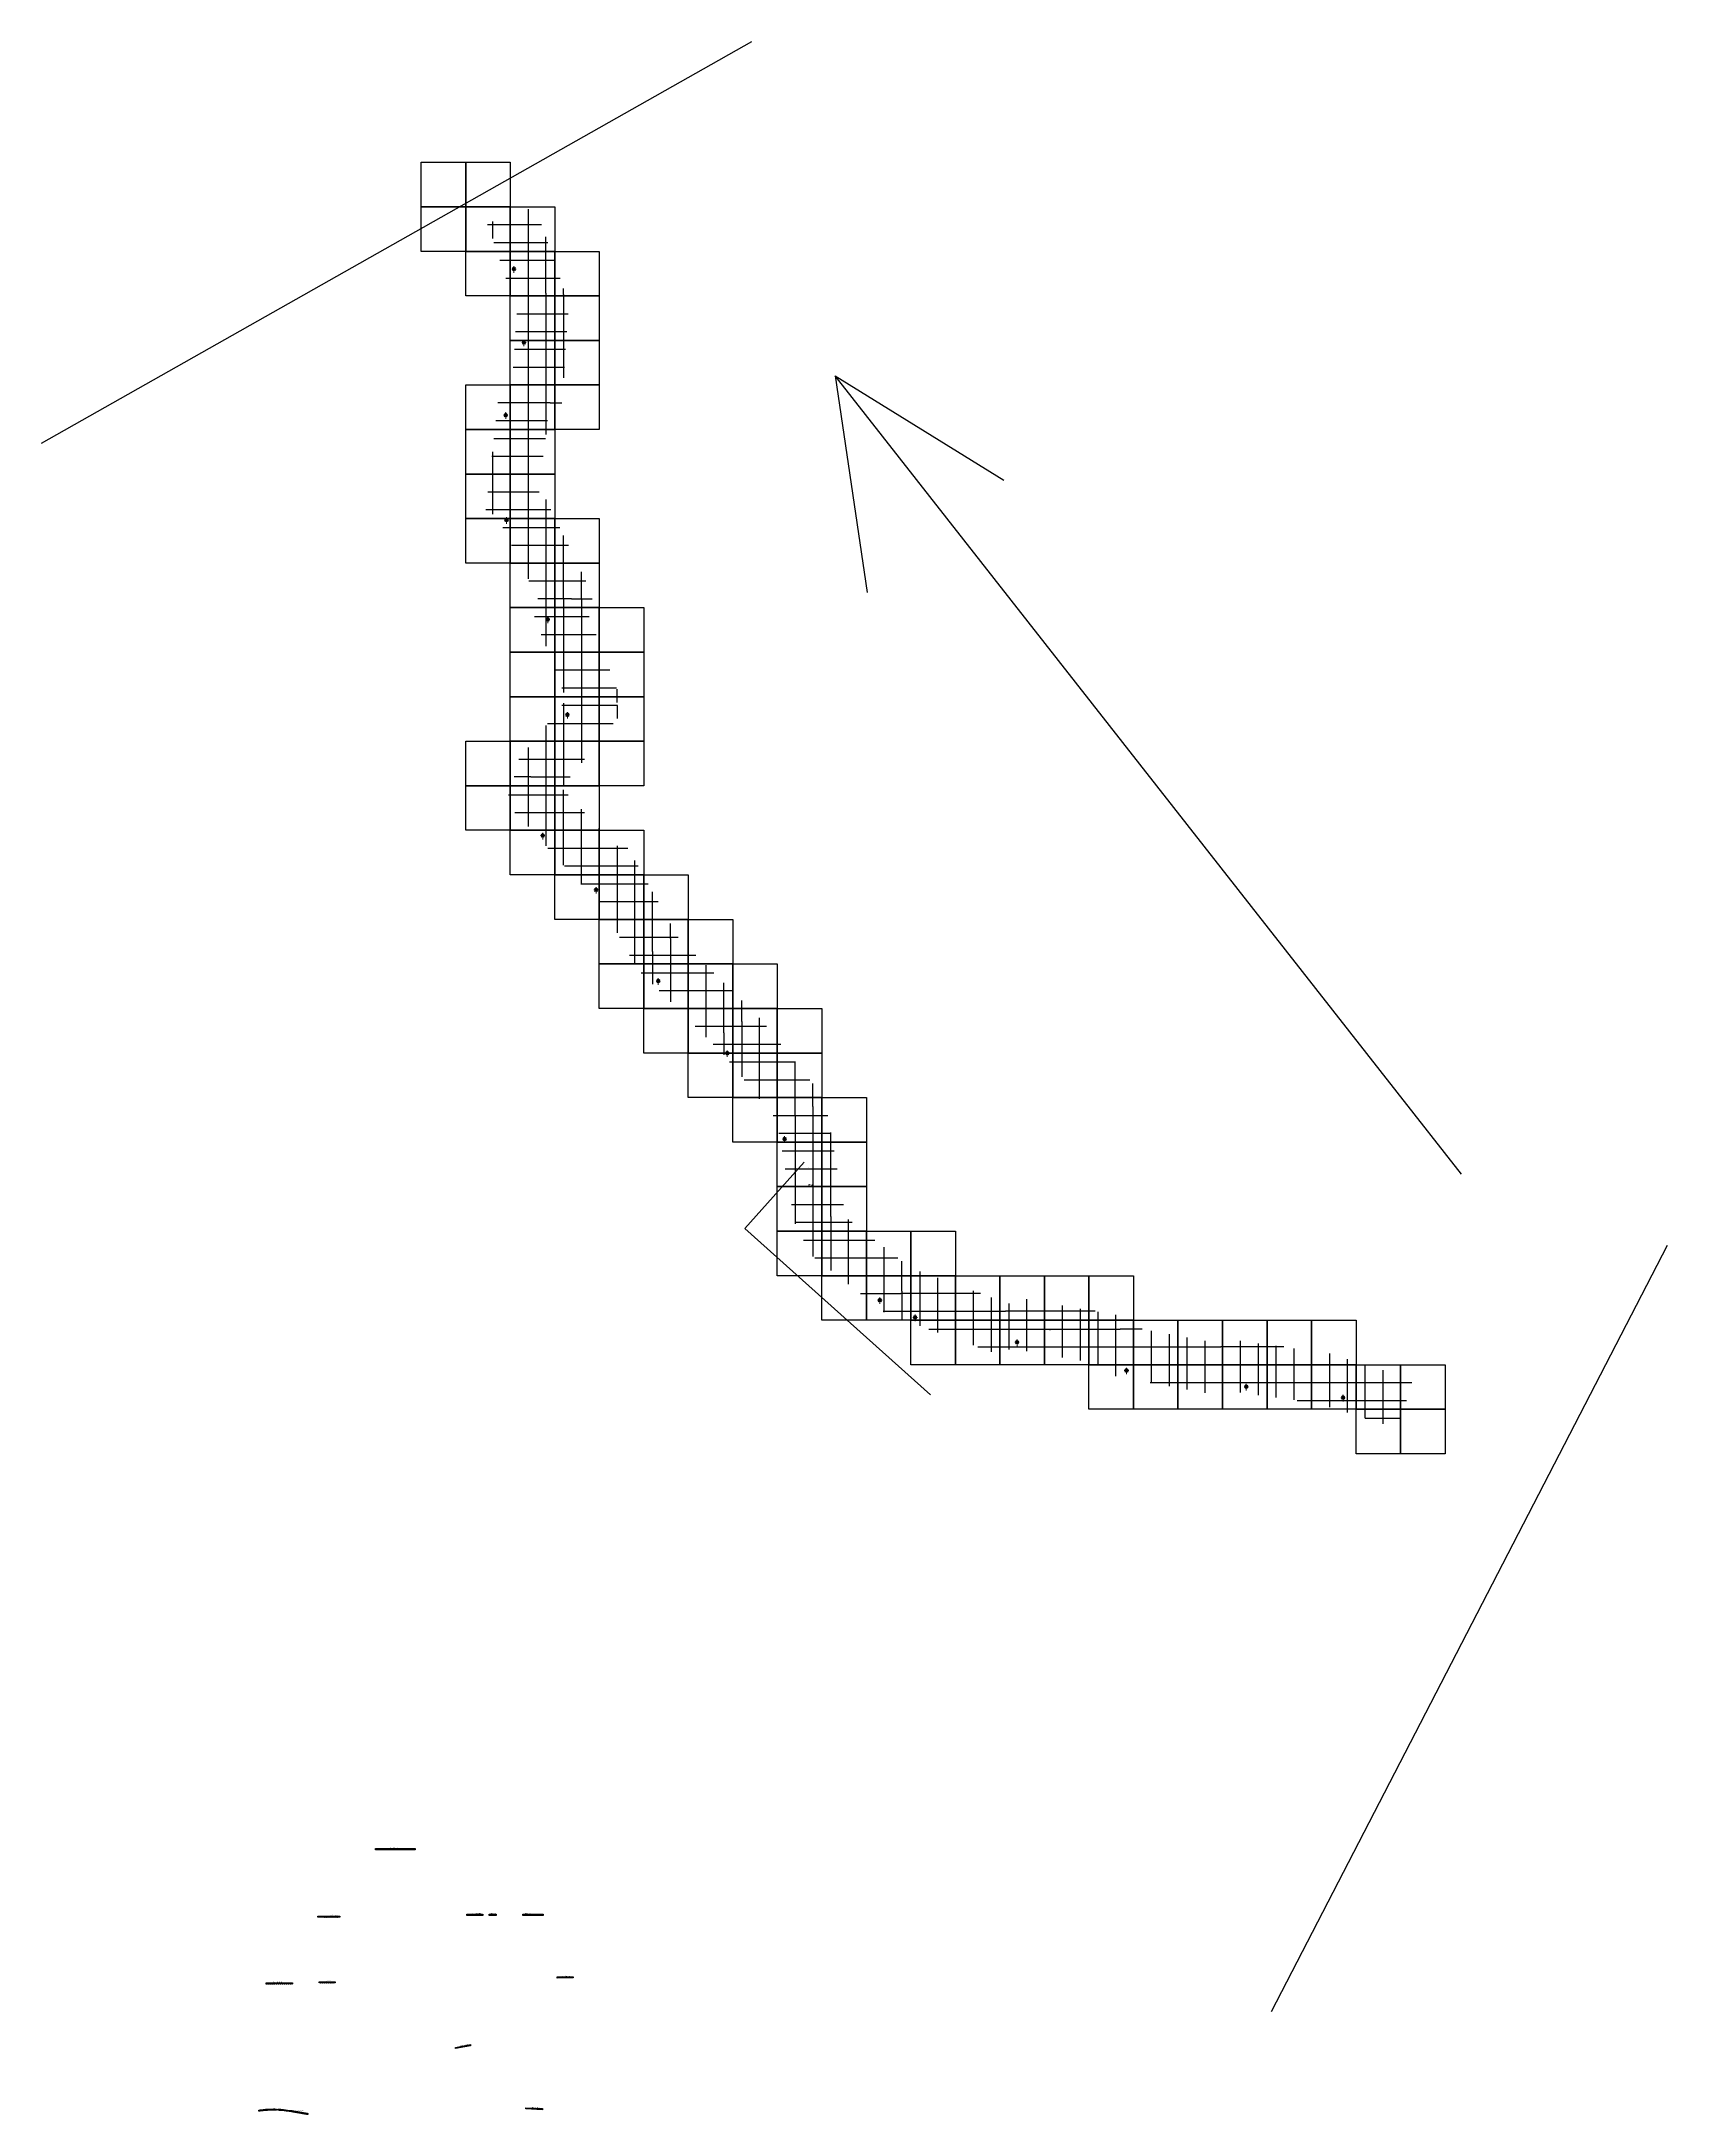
# Model space of a CAD drawing. Header units: metres. Extents: x 315735 to 333998, y 7388583 to 7411856.
import ezdxf
from ezdxf.enums import TextEntityAlignment as Align

# ---------------------------------------------------------------- set-up
doc = ezdxf.new("R2010")
doc.units = ezdxf.units.M
doc.header["$LTSCALE"] = 10
doc.linetypes.add('DASHED', pattern=[0.75, 0.5, -0.25])
doc.layers.add('_AUXILIAR', color=7, linetype='Continuous', lineweight=30)
doc.layers.add('VNOR', color=2, linetype='Continuous', lineweight=9)
doc.layers.add('_MARCAÇÕES PERFIL', color=6, linetype='Continuous', plot=False)
for name, color, linetype in [('A-IMAGENS', 255, 'Continuous'), ('f-malha', 252, 'Continuous'), ('f-malha-txt', 8, 'Continuous'), ('U-VT-OAE EXISTENTE', 252, 'Continuous'), ('U-VT-PERFIL-TXT', 2, 'Continuous'), ('U-VT-PLATAFORMA', 3, 'DASHED'), ('U-VT-VIADUTO-EXISTENTE', 252, 'Continuous')]:
    doc.layers.add(name, color=color, linetype=linetype)
doc.layers.add('U-VT-PLATAFORMA EXISTENTE', color=252, linetype='Continuous', transparency=0.5)
doc.styles.add('DIM', font='arial.ttf', dxfattribs={"width": 0.8})
doc.styles.add('R200', font='simplex.shx', dxfattribs={"height": 5})
doc.styles.add('R60', font='arial.ttf', dxfattribs={"height": 1.5})
doc.dimstyles.new('U-1_2000', dxfattribs={"dimscale": 2, "dimtxt": 1.5, "dimasz": 0.75, "dimexe": 0.75, "dimexo": 0.75, "dimgap": 0.25, "dimtad": 1, "dimzin": 4, "dimtxsty": 'DIM', "dimblk": 'ARCHTICK', "dimcen": 0.7, "dimdle": 0.75, "dimclrd": 256, "dimclre": 256, "dimclrt": 256, "dimaunit": 1, "dimadec": 3, "dimazin": 2, "dimtfac": 1, "dimtofl": 0, "dimtmove": 0, "dimatfit": 3, "dimldrblk": 'CLOSEDBLANK', "dimfxl": 0, "dimtolj": 1, "dimtzin": 0, "dimlwd": -1, "dimlwe": -1, "dimarcsym": 0})
picture_1 = doc.add_image_def('image1.jpg', size_in_pixel=(5000, 5000))
picture_2 = doc.add_image_def('image2.jpg', size_in_pixel=(5000, 5000))
picture_3 = doc.add_image_def('image3.jpg', size_in_pixel=(5000, 5000))
picture_4 = doc.add_image_def('image4.jpg', size_in_pixel=(5000, 5000))
picture_5 = doc.add_image_def('image5.jpg', size_in_pixel=(5000, 5000))
picture_6 = doc.add_image_def('image6.jpg', size_in_pixel=(5000, 5000))
picture_7 = doc.add_image_def('image7.jpg', size_in_pixel=(5000, 5000))
picture_8 = doc.add_image_def('image8.jpg', size_in_pixel=(5000, 5000))
picture_9 = doc.add_image_def('image9.jpg', size_in_pixel=(5000, 5000))
picture_10 = doc.add_image_def('image10.jpg', size_in_pixel=(5000, 5000))
picture_11 = doc.add_image_def('image11.jpg', size_in_pixel=(5000, 5000))
picture_12 = doc.add_image_def('image12.jpg', size_in_pixel=(5000, 5000))
picture_13 = doc.add_image_def('image13.jpg', size_in_pixel=(5000, 5000))
picture_14 = doc.add_image_def('image14.jpg', size_in_pixel=(5000, 5000))
picture_15 = doc.add_image_def('image15.jpg', size_in_pixel=(5000, 5000))
picture_16 = doc.add_image_def('image16.jpg', size_in_pixel=(5000, 5000))
picture_17 = doc.add_image_def('image17.jpg', size_in_pixel=(5000, 5000))
picture_18 = doc.add_image_def('image18.jpg', size_in_pixel=(5000, 5000))
picture_19 = doc.add_image_def('image19.jpg', size_in_pixel=(5000, 5000))
picture_20 = doc.add_image_def('image20.jpg', size_in_pixel=(5000, 5000))
picture_21 = doc.add_image_def('image21.jpg', size_in_pixel=(5000, 5000))
picture_22 = doc.add_image_def('image22.jpg', size_in_pixel=(5000, 5000))
picture_23 = doc.add_image_def('image23.jpg', size_in_pixel=(5000, 5000))
picture_24 = doc.add_image_def('image24.jpg', size_in_pixel=(5000, 5000))
picture_25 = doc.add_image_def('image25.jpg', size_in_pixel=(5000, 5000))
picture_26 = doc.add_image_def('image26.jpg', size_in_pixel=(5000, 5000))
picture_27 = doc.add_image_def('image27.jpg', size_in_pixel=(5000, 5000))
picture_28 = doc.add_image_def('image28.jpg', size_in_pixel=(5000, 5000))
picture_29 = doc.add_image_def('image29.jpg', size_in_pixel=(5000, 5000))
picture_30 = doc.add_image_def('image30.jpg', size_in_pixel=(5000, 5000))
picture_31 = doc.add_image_def('image31.jpg', size_in_pixel=(5000, 5000))
picture_32 = doc.add_image_def('image32.jpg', size_in_pixel=(5000, 5000))
picture_33 = doc.add_image_def('image33.jpg', size_in_pixel=(5000, 5000))
picture_34 = doc.add_image_def('image34.jpg', size_in_pixel=(5000, 5000))
picture_35 = doc.add_image_def('image35.jpg', size_in_pixel=(5000, 5000))
picture_36 = doc.add_image_def('image36.jpg', size_in_pixel=(5000, 5000))
picture_37 = doc.add_image_def('image37.jpg', size_in_pixel=(5000, 5000))
picture_38 = doc.add_image_def('image38.jpg', size_in_pixel=(5000, 5000))
picture_39 = doc.add_image_def('image39.jpg', size_in_pixel=(5000, 5000))
picture_40 = doc.add_image_def('image40.jpg', size_in_pixel=(5000, 5000))
picture_41 = doc.add_image_def('image41.jpg', size_in_pixel=(5000, 5000))
picture_42 = doc.add_image_def('image42.jpg', size_in_pixel=(5000, 5000))
picture_43 = doc.add_image_def('image43.jpg', size_in_pixel=(5000, 5000))
picture_44 = doc.add_image_def('image44.jpg', size_in_pixel=(5000, 5000))
picture_45 = doc.add_image_def('image45.jpg', size_in_pixel=(5000, 5000))
picture_46 = doc.add_image_def('image46.jpg', size_in_pixel=(5000, 5000))
picture_47 = doc.add_image_def('image47.jpg', size_in_pixel=(5000, 5000))
picture_48 = doc.add_image_def('image48.jpg', size_in_pixel=(5000, 5000))
picture_49 = doc.add_image_def('image49.jpg', size_in_pixel=(5000, 5000))
picture_50 = doc.add_image_def('image50.jpg', size_in_pixel=(5000, 5000))
picture_51 = doc.add_image_def('image51.jpg', size_in_pixel=(5000, 5000))
picture_52 = doc.add_image_def('image52.jpg', size_in_pixel=(5000, 5000))
picture_53 = doc.add_image_def('image53.jpg', size_in_pixel=(5000, 5000))
picture_54 = doc.add_image_def('image54.jpg', size_in_pixel=(5000, 5000))
picture_55 = doc.add_image_def('image55.jpg', size_in_pixel=(5000, 5000))
picture_56 = doc.add_image_def('image56.jpg', size_in_pixel=(5000, 5000))
picture_57 = doc.add_image_def('image57.jpg', size_in_pixel=(5000, 5000))
picture_58 = doc.add_image_def('image58.jpg', size_in_pixel=(5000, 5000))
picture_59 = doc.add_image_def('image59.jpg', size_in_pixel=(5000, 5000))
picture_60 = doc.add_image_def('image60.jpg', size_in_pixel=(5000, 5000))
picture_61 = doc.add_image_def('image61.jpg', size_in_pixel=(5000, 5000))
picture_62 = doc.add_image_def('image62.jpg', size_in_pixel=(5000, 5000))
picture_63 = doc.add_image_def('image63.jpg', size_in_pixel=(5000, 5000))
picture_64 = doc.add_image_def('image64.jpg', size_in_pixel=(5000, 5000))
picture_65 = doc.add_image_def('image65.jpg', size_in_pixel=(5000, 5000))
picture_66 = doc.add_image_def('image66.jpg', size_in_pixel=(5000, 5000))
picture_67 = doc.add_image_def('image67.jpg', size_in_pixel=(5000, 5000))
picture_68 = doc.add_image_def('image68.jpg', size_in_pixel=(5000, 5000))
picture_69 = doc.add_image_def('image69.jpg', size_in_pixel=(5000, 5000))
picture_70 = doc.add_image_def('image70.jpg', size_in_pixel=(5000, 5000))
picture_71 = doc.add_image_def('image71.jpg', size_in_pixel=(5000, 5000))
picture_72 = doc.add_image_def('image72.jpg', size_in_pixel=(5000, 5000))
picture_73 = doc.add_image_def('image73.jpg', size_in_pixel=(5000, 5000))
picture_74 = doc.add_image_def('image74.jpg', size_in_pixel=(5000, 5000))
picture_75 = doc.add_image_def('image75.jpg', size_in_pixel=(5000, 5000))
picture_76 = doc.add_image_def('image76.jpg', size_in_pixel=(5000, 5000))
picture_77 = doc.add_image_def('image77.jpg', size_in_pixel=(5000, 5000))
picture_78 = doc.add_image_def('image78.jpg', size_in_pixel=(5000, 5000))
picture_79 = doc.add_image_def('image79.jpg', size_in_pixel=(5000, 5000))
picture_80 = doc.add_image_def('image80.jpg', size_in_pixel=(5000, 5000))
picture_81 = doc.add_image_def('image81.jpg', size_in_pixel=(5000, 5000))
picture_82 = doc.add_image_def('image82.jpg', size_in_pixel=(5000, 5000))
picture_83 = doc.add_image_def('image83.jpg', size_in_pixel=(5000, 5000))
picture_84 = doc.add_image_def('image84.jpg', size_in_pixel=(5000, 5000))
picture_85 = doc.add_image_def('image85.jpg', size_in_pixel=(5000, 5000))
picture_86 = doc.add_image_def('image86.jpg', size_in_pixel=(5000, 5000))
picture_87 = doc.add_image_def('image87.jpg', size_in_pixel=(5000, 5000))
picture_88 = doc.add_image_def('image88.jpg', size_in_pixel=(5000, 5000))
picture_89 = doc.add_image_def('image89.jpg', size_in_pixel=(5000, 5000))
picture_90 = doc.add_image_def('image90.jpg', size_in_pixel=(5000, 5000))
picture_91 = doc.add_image_def('image91.jpg', size_in_pixel=(5000, 5000))
picture_92 = doc.add_image_def('image92.jpg', size_in_pixel=(5000, 5000))
picture_93 = doc.add_image_def('image93.jpg', size_in_pixel=(5000, 5000))
picture_94 = doc.add_image_def('image94.jpg', size_in_pixel=(5000, 5000))
picture_95 = doc.add_image_def('image95.jpg', size_in_pixel=(5000, 5000))
picture_96 = doc.add_image_def('image96.jpg', size_in_pixel=(5000, 5000))
picture_97 = doc.add_image_def('image97.jpg', size_in_pixel=(5000, 5000))
picture_98 = doc.add_image_def('image98.jpg', size_in_pixel=(5000, 5000))

# ---------------------------------------------------------------- blocks, each defined once
blk = doc.blocks.new('_ArchTick')
at = {"color": 0, "linetype": 'ByBlock', "const_width": 0.15}
blk.add_lwpolyline([(-0.5, -0.5), (0.5, 0.5)], dxfattribs=at)
blk = doc.blocks.new('*D114')
at = {"color": 1, "transparency": 16777216}
for p, q in [((324367, 7399021), (324352, 7399017)), ((324370, 7399022), (324365, 7399021)), ((324367, 7399021), (324367, 7399023)), ((324370, 7399022), (324369, 7399024))]:
    blk.add_line(p, q, dxfattribs=at)
at = {"layer": 'Defpoints', "color": 0, "transparency": 16777216}
for p in [(324368, 7399020), (324370, 7399022), (324370, 7399020)]:
    blk.add_point(p, dxfattribs=at)
at = {"color": 1, "transparency": 16777216, "xscale": 1.5, "yscale": 1.5, "zscale": 1.5}
for p, rotation in [((324367, 7399021), 196.7856318078912), ((324370, 7399022), 16.78563180789122)]:
    blk.add_blockref('_ArchTick', p, dxfattribs=dict(at, rotation=rotation))
at = {"color": 1, "lineweight": -3, "transparency": 16777216, "insert": (324355, 7399020), "char_height": 3, "attachment_point": 5, "rotation": 16.7856, "style": 'DIM', "bg_fill": 1, "box_fill_scale": 1.1, "bg_fill_color": 7, "bg_fill_transparency": 0}
blk.add_mtext('\\A1;2,80', dxfattribs=at)
blk = doc.blocks.new('_ClosedBlank')
at = {"lineweight": -2}
for p, q in [((-1, 0), (0, 0)), ((0, 0), (-1, 0)), ((-1, 0), (-1, 0))]:
    blk.add_line(p, q, dxfattribs=at)
blk = doc.blocks.new('*D115')
at = {"color": 1, "transparency": 16777216}
for p, q in [((324383, 7399016), (324387, 7399017)), ((324385, 7399015), (324385, 7399015)), ((324387, 7399017), (324396, 7399019)), ((324388, 7399016), (324388, 7399016))]:
    blk.add_line(p, q, dxfattribs=at)
at = {"layer": 'Defpoints', "color": 0, "transparency": 16777216}
for p in [(324385, 7399016), (324387, 7399017), (324387, 7399017)]:
    blk.add_point(p, dxfattribs=at)
at = {"color": 1, "transparency": 16777216, "xscale": 1.5, "yscale": 1.5, "zscale": 1.5}
for p, rotation in [((324385, 7399016), 196.4879458221773), ((324387, 7399017), 16.48794582217725)]:
    blk.add_blockref('_ArchTick', p, dxfattribs=dict(at, rotation=rotation))
at = {"color": 1, "lineweight": -3, "transparency": 16777216, "insert": (324392, 7399021), "char_height": 3, "attachment_point": 5, "rotation": 16.4879, "style": 'DIM', "bg_fill": 1, "box_fill_scale": 1.1, "bg_fill_color": 7, "bg_fill_transparency": 0}
blk.add_mtext('\\A1;2,80', dxfattribs=at)
blk = doc.blocks.new('*X116')
at = {"color": 0}
for p, q in [((142.8, -426.3), (147.6, -421.4)), ((143, -425.6), (147.6, -420.9)), ((143.2, -424.8), (147.6, -420.4)), ((143.4, -424.1), (147.6, -419.8)), ((143.6, -423.4), (147.6, -419.3)), ((143.8, -422.6), (147.6, -418.8)), ((144, -421.9), (147.6, -418.2)), ((144.2, -421.2), (147.6, -417.7)), ((144.4, -420.4), (147.6, -417.2)), ((144.6, -419.7), (147.6, -416.7)), ((144.8, -419), (147.6, -416.1)), ((145, -418.3), (147.6, -415.6)), ((145.2, -417.5), (147.6, -415.1)), ((145.4, -416.8), (147.6, -414.5)), ((145.6, -416.1), (147.6, -414)), ((145.8, -415.3), (147.6, -413.5)), ((146, -414.6), (147.6, -412.9)), ((146.2, -413.9), (147.6, -412.4)), ((146.4, -413.1), (147.6, -411.9)), ((146.6, -412.4), (147.6, -411.3)), ((146.8, -411.7), (147.6, -410.8)), ((147, -411), (147.6, -410.3)), ((147.2, -410.2), (147.6, -409.8)), ((147.4, -409.5), (147.6, -409.2)), ((147.6, -408.8), (147.6, -408.7))]:
    blk.add_line(p, q, dxfattribs=at)
blk = doc.blocks.new('NORTE')
at = {"layer": 'VNOR'}
for p, q in [((-3.6, 0), (-10.3, 0)), ((-2.8, 2.8), (-7.1, 7.1)), ((0, 13), (0, -2.6)), ((2.8, 2.8), (7.1, 7.1)), ((3.6, 0), (10.3, 0)), ((-2.8, -2.8), (-7.1, -7.1)), ((0, -5.3), (0, -17.3)), ((2.8, -2.8), (7.1, -7.1))]:
    blk.add_line(p, q, dxfattribs=at)
for points in [[(-7.8, 0, 1), (7.8, 0, 0.359415), (1.5, 7.6, 1)], [(-1.5, 7.6, 0.359415), (-7.8, 0, 1)]]:
    blk.add_lwpolyline(points, format="xyb", dxfattribs=at)
blk.add_lwpolyline([(-4.9, -4.8), (0, 13), (4.9, -4.8), (0, 0), (-4.9, -4.8)], dxfattribs=at)
for start, end in [(105.02696, 180), (180, 0), (0, 74.97304)]:
    blk.add_arc((0, 0), 6.79, start, end, dxfattribs=at)
at = {"layer": 'VNOR', "xscale": 0.9704247146844865, "yscale": 0.9704247146844865, "zscale": 0.9704247146844865}
blk.add_blockref('*X116', (-143.3, 409.4), dxfattribs=at)
at = {"layer": 'VNOR', "style": 'R200'}
blk.add_attdef('NORTE', (-1.4, -6.1), '', height=3.93, dxfattribs=at)

msp = doc.modelspace()

# ---------------------------------------------------------------- hatches: boundary and pattern name
at = {"layer": 'U-VT-OAE EXISTENTE'}
h = msp.add_hatch(dxfattribs=at)
h.set_pattern_fill('ANSI31', color=256, angle=-0.0282842)
h.set_pattern_definition([(44.971715783, (-23604.4113, -12568.6732), (-2.2439554748, 2.2461720386), [])])
h.paths.add_polyline_path([(318257.856, 7390048.149), (318257.931, 7390061.149), (318553.84, 7390061.2), (318553.766, 7390048.2)])
at = {"layer": 'U-VT-PLATAFORMA'}
h = msp.add_hatch(dxfattribs=at)
h.set_pattern_fill('ANSI31', color=256)
h.set_pattern_definition([(45, (-18719.152, -11229.3753), (-2.2450640303, 2.2450640303), [])])
h.paths.add_polyline_path([(319488.752, 7391568.306), (319488.752, 7391555.306), (319634.048, 7391555.306), (319634.048, 7391568.306)])
h = msp.add_hatch(dxfattribs=at)
h.set_pattern_fill('ANSI31', color=256)
h.set_pattern_definition([(45, (-19308.18, -11986.723), (-2.2450640303, 2.2450640303), [])])
h.paths.add_polyline_path([(318899.724, 7390797.958), (318899.792, 7390810.958), (319079.82, 7390810.014), (319079.752, 7390797.014)])
h = msp.add_hatch(dxfattribs=at)
h.set_pattern_fill('ANSI31', color=256)
h.paths.add_polyline_path([(320511.709, 7390817.569), (320511.777, 7390830.569), (320691.698, 7390830.648), (320691.698, 7390817.648)])
h = msp.add_hatch(dxfattribs=at)
h.set_pattern_fill('ANSI31', color=256, angle=0.5367294)
h.set_pattern_definition([(45.536729385, (46902.264, -14874.7117), (-2.265996292, 2.2239347572), [])])
h.paths.add_polyline_path([(319035.638, 7390074.252), (319035.76, 7390061.252), (318855.731, 7390061.252), (318855.609, 7390074.252)])
at = {"layer": 'U-VT-PLATAFORMA', "linetype": 'Continuous', "lineweight": 0}
h = msp.add_hatch(dxfattribs=at)
h.set_pattern_fill('ANSI31', color=256)
h.set_pattern_definition([(45, (-22455.739, -12003.016), (-2.2450640303, 2.2450640303), [])])
h.paths.add_polyline_path([(318545.752, 7388626.693), (318725.752, 7388596.113), (318725.681, 7388582.657), (318545.691, 7388613.279)])
at = {"layer": 'U-VT-PLATAFORMA EXISTENTE'}
h = msp.add_hatch(color=8, dxfattribs=at)
h.dxf.hatch_style = 1
h.paths.add_polyline_path([(318175.639, 7388631.777), (318183.246, 7388633.007), (318192.604, 7388634.349), (318210.575, 7388636.696), (318224.814, 7388638.294), (318253.327, 7388641.248), (318275.457, 7388642.792), (318298.973, 7388643.983), (318319.815, 7388644.635), (318340.177, 7388644.92), (318355.103, 7388644.921), (318370.417, 7388644.628), (318373.866, 7388644.517), (318373.866, 7388631.467), (318370.417, 7388631.578), (318355.103, 7388631.871), (318340.177, 7388631.87), (318319.815, 7388631.585), (318298.973, 7388630.933), (318275.457, 7388629.742), (318253.327, 7388628.198), (318224.814, 7388625.244), (318210.575, 7388623.646), (318192.604, 7388621.299), (318183.246, 7388619.957), (318175.639, 7388618.727)])
h = msp.add_hatch(color=8, dxfattribs=at)
h.dxf.hatch_style = 1
edge = h.paths.add_edge_path()
edge.add_line((318390.625, 7388630.843), (318390.541, 7388644.1))
edge.add_line((318390.541, 7388644.1), (318406.908, 7388643.217))
edge.add_line((318406.908, 7388643.217), (318422.78, 7388642.18))
edge.add_line((318422.78, 7388642.18), (318452.732, 7388639.531))
edge.add_line((318452.732, 7388639.531), (318500.482, 7388633.596))
edge.add_line((318500.482, 7388633.596), (318544.228, 7388626.677))
edge.add_line((318544.228, 7388626.677), (318545.668, 7388626.432))
edge.add_line((318545.668, 7388626.432), (318636.161, 7388611.058))
edge.add_line((318636.161, 7388611.058), (318636.195, 7388597.906))
edge.add_line((318636.195, 7388597.906), (318545.691, 7388613.279))
edge.add_arc((318359.683, 7387564.764), 1064.886, 79.9402989, 82.4077783)
edge.add_arc((318341.734, 7387529.284), 1102.504, 81.7267644, 84.2150313)
edge.add_line((318452.861, 7388626.174), (318422.78, 7388629.13))
edge.add_line((318422.78, 7388629.13), (318406.847, 7388629.851))
edge.add_line((318406.847, 7388629.851), (318390.625, 7388630.843))
at = {"layer": 'U-VT-VIADUTO-EXISTENTE'}
h = msp.add_hatch(color=256, dxfattribs=at)
h.dxf.hatch_style = 1
h.paths.add_polyline_path([(319634.047, 7391555.45), (319634.048, 7391568.458), (319933.807, 7391568.636), (319933.807, 7391555.636)])
h = msp.add_hatch(color=256, dxfattribs=at)
h.dxf.hatch_style = 1
h.paths.add_polyline_path([(319085.429, 7390797.005), (318840.874, 7390798.294), (318840.874, 7390811.294), (319085.429, 7390810.005)])
h = msp.add_hatch(color=256, dxfattribs=at)
h.dxf.hatch_style = 1
h.paths.add_polyline_path([(320762.768, 7390817.772), (320762.831, 7390830.772), (320841.752, 7390830.838), (320841.757, 7390817.838)])
h = msp.add_hatch(color=256, dxfattribs=at)
h.dxf.hatch_style = 1
h.paths.add_polyline_path([(321141.752, 7390817.839), (321141.815, 7390830.839), (321371.747, 7390830.923), (321371.752, 7390817.923)])
h = msp.add_hatch(color=256, dxfattribs=at)
h.dxf.hatch_style = 1
h.paths.add_polyline_path([(321708.752, 7390116.827), (321708.703, 7390129.828), (321528.911, 7390127.197), (321529.004, 7390114.198)])
h = msp.add_hatch(color=256, dxfattribs=at)
h.dxf.hatch_style = 1
h.paths.add_polyline_path([(319035.638, 7390074.252), (319035.76, 7390061.252), (318855.731, 7390061.252), (318855.609, 7390074.252)])
h = msp.add_hatch(color=256, dxfattribs=at)
h.dxf.hatch_style = 1
h.paths.add_polyline_path([(320555.886, 7389368.136), (320555.886, 7389354.903), (320385.55, 7389322.516), (320385.55, 7389335.749)])
h = msp.add_hatch(color=256, dxfattribs=at)
h.dxf.hatch_style = 1
h.paths.add_polyline_path([(321173.71, 7388645.057), (321173.744, 7388658.057), (321361.72, 7388648.769), (321361.691, 7388635.642)])

# ---------------------------------------------------------------- linework, layer by layer
at = {"color": 6}
for p, q in [((324300.415, 7399274.759), (323633.41, 7398529.706)), ((323633.41, 7398529.706), (325719.559, 7396662.092))]:
    msp.add_line(p, q, dxfattribs=at)
msp.add_line((324352.92, 7399214.571), (324354.919, 7399214.656))
at = {"extrusion": (-0.027466, 0.960796, 0.275891), "elevation": 7098425.55}
msp.add_lwpolyline([(-538316.972, -2037394.592), (-538302.933, -2037395.146)], dxfattribs=at)
at = {"layer": '_AUXILIAR'}
for points in [[(315735.286, 7407345.611), (323715.085, 7411856.361)], [(329550.963, 7389738.824), (333998.464, 7398343.203)]]:
    msp.add_lwpolyline(points, dxfattribs=at)
at = {"layer": '_MARCAÇÕES PERFIL'}
for p, q in [((331683.412, 7399139.712), (324649.173, 7408104.191)), ((324649.173, 7408104.191), (325009.903, 7405671.619)), ((324649.173, 7408104.191), (326543.006, 7406932.953))]:
    msp.add_line(p, q, dxfattribs=at)
at = {"layer": 'f-malha'}
for p, q in [((321000, 7409903.612), (321000, 7409061.918)), ((321200, 7409972.385), (321200, 7409049.752)), ((320746.199, 7409800), (321353.187, 7409800)), ((320800, 7409834.839), (320800, 7409643.54)), ((321400, 7409032.014), (321400, 7409663.862)), ((320814.972, 7409600), (321421.96, 7409600)), ((320883.745, 7409400), (321490.733, 7409400)), ((320952.518, 7409200), (321559.506, 7409200)), ((321021.291, 7409000), (321663.406, 7409000)), ((321200, 7409049.752), (321200, 7407865.621)), ((321400, 7409032.014), (321400, 7407813.253)), ((321600, 7409014.277), (321600, 7409082.24)), ((321600, 7409014.277), (321600, 7408078.808)), ((321074.282, 7408800), (321649.64, 7408800)), ((321060.516, 7408600), (321635.899, 7408600)), ((321046.75, 7408400), (321622.108, 7408400)), ((321032.984, 7408200), (321608.342, 7408200)), ((321450.615, 7407800), (320862.883, 7407800)), ((321000, 7407885.748), (321000, 7406646.6)), ((321019.218, 7408000), (321594.576, 7408000)), ((321200, 7407865.621), (321200, 7406680.125)), ((321400, 7407813.253), (321400, 7407444.407)), ((321450.615, 7407800), (321580.81, 7407800)), ((320840.039, 7407600), (321417.771, 7407600)), ((320817.196, 7407400), (321394.928, 7407400)), ((320794.353, 7407200), (321372.085, 7407200)), ((320800, 7407249.443), (320800, 7406550.317)), ((320771.509, 7407000), (321349.241, 7407000)), ((320748.666, 7406800), (321326.398, 7406800)), ((321000, 7406646.6), (321000, 7406230.347)), ((321200, 7406680.125), (321200, 7405822.417)), ((321400, 7406713.65), (321400, 7405616.022)), ((320725.823, 7406600), (321458.042, 7406600)), ((320916.822, 7406400), (321556.098, 7406400)), ((321014.878, 7406200), (321654.154, 7406200)), ((321600, 7405604.905), (321600, 7406310.456)), ((321112.935, 7406000), (321752.211, 7406000)), ((321210.991, 7405800), (321850.267, 7405800)), ((321800, 7405593.789), (321800, 7405902.526)), ((321688.253, 7405600), (321309.047, 7405600)), ((321400, 7405616.022), (321400, 7405068.5)), ((321600, 7405604.905), (321600, 7404547.171)), ((321688.253, 7405600), (321922.087, 7405600)), ((321800, 7405593.789), (321800, 7404523.845)), ((321272.825, 7405400), (321887.615, 7405400)), ((321349.552, 7405200), (321964.342, 7405200)), ((321426.279, 7405000), (322041.069, 7405000)), ((322000, 7404529.938), (322000, 7405107.052)), ((321503.006, 7404800), (322117.796, 7404800)), ((321579.733, 7404600), (322194.523, 7404600)), ((322000, 7404529.938), (322000, 7404007.327)), ((322200, 7404434.12), (322200, 7404585.724)), ((322203.427, 7404400), (321579.191, 7404400)), ((321600, 7404425.884), (321600, 7403509.767)), ((321800, 7404523.845), (321800, 7403758.547)), ((322200, 7404402.755), (322200, 7404256.107)), ((321400, 7404177.041), (321400, 7403553.63)), ((321418.2, 7404200), (322154.894, 7404200)), ((321200, 7403928.324), (321200, 7403608.514)), ((321257.622, 7404000), (321994.11, 7404000)), ((321231.025, 7403600), (321044.715, 7403600)), ((321096.837, 7403800), (321833.587, 7403800)), ((321200, 7403608.514), (321200, 7403041.652)), ((321231.025, 7403600), (321672.54, 7403600)), ((320979.027, 7403400), (321650.508, 7403400)), ((321000, 7403419.446), (321000, 7403257.356)), ((321400, 7403553.63), (321400, 7402826.23)), ((321600, 7402610.243), (321600, 7403454.474)), ((321053.18, 7403200), (321835.947, 7403200)), ((321800, 7402394.539), (321800, 7403238.77)), ((321238.62, 7403000), (322021.386, 7403000)), ((322000, 7402711.265), (322000, 7403023.065)), ((321424.059, 7402800), (322068.204, 7402800)), ((322000, 7402711.265), (322000, 7402203.408)), ((322068.204, 7402800), (322322.718, 7402800)), ((322200, 7402824.69), (322200, 7401848.407)), ((321609.498, 7402600), (321914.479, 7402600)), ((321914.479, 7402600), (322435.394, 7402600)), ((322400, 7401493.405), (322400, 7402662.824)), ((321794.937, 7402400), (321885.33, 7402400)), ((321889.244, 7402400), (322548.069, 7402400)), ((322600, 7401639.286), (322600, 7402307.822)), ((322001.92, 7402200), (322660.745, 7402200)), ((322114.596, 7402000), (322773.42, 7402000)), ((322227.271, 7401800), (322822.257, 7401800)), ((322800, 7401783.906), (322800, 7401952.821)), ((322800, 7401783.906), (322800, 7401073.911)), ((322822.257, 7401800), (322886.096, 7401800)), ((322339.947, 7401600), (322545.67, 7401600)), ((322545.67, 7401600), (323084.279, 7401600)), ((322600, 7401639.286), (322600, 7401271.471)), ((323000, 7400876.222), (323000, 7401683.154)), ((322470.099, 7401400), (323286.617, 7401400)), ((323200, 7400678.533), (323200, 7401485.616)), ((323400, 7400726.493), (323400, 7401287.927)), ((322672.437, 7401200), (323488.955, 7401200)), ((323600, 7400852.447), (323600, 7401090.238)), ((322874.775, 7401000), (323691.293, 7401000)), ((323600, 7400852.447), (323600, 7400232.538)), ((323800, 7399986.956), (323800, 7400895.938)), ((323077.114, 7400800), (323516.72, 7400800)), ((323279.452, 7400600), (324041.009, 7400600)), ((323400, 7400726.493), (323400, 7400478.12)), ((323516.72, 7400800), (323878.131, 7400800)), ((324000, 7399702.937), (324000, 7400650.481)), ((323463.621, 7400400), (324203.888, 7400400)), ((324200, 7399794.06), (324200, 7400404.774)), ((323626.499, 7400200), (324366.766, 7400200)), ((324400, 7399897.68), (324400, 7400159.191)), ((323789.377, 7400000), (324529.644, 7400000)), ((324400, 7399897.68), (324400, 7398594.08)), ((323952.255, 7399800), (324211.464, 7399800)), ((324200, 7399794.06), (324200, 7398582.323)), ((324211.464, 7399800), (324565.747, 7399800)), ((324018.372, 7399600), (324601.442, 7399600)), ((324600, 7398665.46), (324600, 7399608.077)), ((324053.98, 7399400), (324637.136, 7399400)), ((324089.761, 7399200), (324672.831, 7399200)), ((324125.456, 7399000), (324708.526, 7399000)), ((324161.15, 7398800), (324744.22, 7398800)), ((324196.845, 7398600), (324416.588, 7398600)), ((324400, 7398594.08), (324400, 7398215.475)), ((324416.588, 7398600), (324840.362, 7398600)), ((324600, 7398665.46), (324600, 7398059.578)), ((324800, 7397903.682), (324800, 7398631.462)), ((324295.618, 7398400), (325096.943, 7398400)), ((325000, 7397747.785), (325000, 7398475.565)), ((325200, 7397591.889), (325200, 7398319.669)), ((324419.853, 7398200), (325353.523, 7398200)), ((325400, 7397825.941), (325400, 7398163.772)), ((325600, 7398047.432), (325600, 7397436.776)), ((324676.433, 7398000), (325482.173, 7398000)), ((324933.014, 7397800), (325387.753, 7397800)), ((326281.551, 7397800), (325387.753, 7397800)), ((325400, 7397825.941), (325400, 7397509.385)), ((325730.652, 7398000), (325482.173, 7398000)), ((325800, 7397974.824), (325800, 7397364.167)), ((326000, 7397902.215), (326000, 7397291.559)), ((326200, 7397829.606), (326200, 7397218.95)), ((325189.594, 7397600), (325293.334, 7397600)), ((325293.334, 7397600), (326562.329, 7397600)), ((326400, 7397756.998), (326400, 7397146.342)), ((327568.36, 7397600), (326562.329, 7397600)), ((326600, 7397687.544), (326600, 7397169.846)), ((326800, 7397734.719), (326800, 7397151.963)), ((327000, 7397699.652), (327000, 7397116.896)), ((327200, 7397664.586), (327200, 7397081.765)), ((327400, 7397629.519), (327400, 7397046.763)), ((327600, 7397594.452), (327600, 7397011.696)), ((327800, 7397559.386), (327800, 7397301.883)), ((325701.3, 7397400), (326561.445, 7397400)), ((326561.445, 7397400), (327851.129, 7397400)), ((328098.108, 7397400), (327851.129, 7397400)), ((328000, 7397418.118), (328000, 7396834.412)), ((328200, 7397381.184), (328200, 7396797.478)), ((328400, 7397344.249), (328400, 7396760.544)), ((326252.198, 7397200), (326560.56, 7397200)), ((326560.56, 7397200), (327746.909, 7397200)), ((327746.909, 7397200), (328979.412, 7397200)), ((327800, 7397301.883), (327800, 7396871.346)), ((328600, 7397307.315), (328600, 7396723.609)), ((328800, 7397270.381), (328800, 7396686.675)), ((329687.455, 7397200), (328979.412, 7397200)), ((329000, 7397254.796), (329000, 7396649.741)), ((329200, 7397267.146), (329200, 7396687.726)), ((329400, 7397239.596), (329400, 7396660.176)), ((329600, 7397212.047), (329600, 7396632.627)), ((329800, 7397184.497), (329800, 7396605.077)), ((330000, 7397187.556), (330000, 7396577.528)), ((330200, 7397125.648), (330200, 7396524.652)), ((327666.709, 7397000), (328962.755, 7397000)), ((328962.755, 7397000), (330605.251, 7397000)), ((330400, 7397063.603), (330400, 7396462.676)), ((330600, 7397001.627), (330600, 7396400.7)), ((330800, 7396939.651), (330800, 7396338.723)), ((331000, 7396877.675), (331000, 7396389.912)), ((328186.343, 7396800), (328946.098, 7396800)), ((328946.098, 7396800), (331127.078, 7396800)), ((329836.858, 7396600), (331065.102, 7396600)), ((330602.257, 7396400), (331003.126, 7396400))]:
    msp.add_line(p, q, dxfattribs=at)
at = {"layer": 'U-VT-OAE EXISTENTE', "color": 2}
msp.add_lwpolyline([(318257.856, 7390048.149), (318257.931, 7390061.149), (318553.84, 7390061.2), (318553.766, 7390048.2)], close=True, dxfattribs=at)
at = {"layer": 'U-VT-PLATAFORMA', "linetype": 'Continuous'}
msp.add_line((318545.752, 7388626.693), (318545.691, 7388613.279), dxfattribs=at)
at = {"layer": 'U-VT-PLATAFORMA'}
for points in [[(319488.752, 7391555.458), (319488.752, 7391568.458), (319634.048, 7391568.458), (319634.048, 7391555.458)], [(318899.724, 7390797.958), (318899.792, 7390810.958), (319079.82, 7390810.014), (319079.752, 7390797.014)], [(320511.709, 7390817.569), (320511.777, 7390830.569), (320691.698, 7390830.648), (320691.698, 7390817.648)], [(318855.609, 7390074.252), (319035.638, 7390074.252), (319035.76, 7390061.252), (318855.731, 7390061.252)], [(319035.638, 7390074.252), (319035.76, 7390061.252), (318855.731, 7390061.252), (318855.609, 7390074.252)], [(318545.752, 7388626.693), (318725.752, 7388596.113), (318725.681, 7388582.657), (318545.691, 7388613.279)]]:
    msp.add_lwpolyline(points, close=True, dxfattribs=at)
at = {"layer": 'U-VT-PLATAFORMA', "linetype": 'Continuous', "lineweight": 0}
msp.add_lwpolyline([(318545.752, 7388626.693), (318725.752, 7388596.113), (318725.681, 7388582.657), (318545.691, 7388613.279)], close=True, dxfattribs=at)
at = {"layer": 'U-VT-VIADUTO-EXISTENTE', "color": 2}
for points in [[(319634.047, 7391555.45), (319634.048, 7391568.458), (319933.807, 7391568.636), (319933.807, 7391555.636)], [(319085.429, 7390797.005), (318840.874, 7390798.294), (318840.874, 7390811.294), (319085.429, 7390810.005)], [(320762.768, 7390817.772), (320762.831, 7390830.772), (320841.752, 7390830.838), (320841.757, 7390817.838)], [(321141.752, 7390817.839), (321141.815, 7390830.839), (321371.747, 7390830.923), (321371.752, 7390817.923)], [(320555.886, 7389368.136), (320555.886, 7389354.903), (320385.55, 7389322.516), (320385.55, 7389335.749)], [(318175.639, 7388631.777), (318183.246, 7388633.007), (318192.604, 7388634.349), (318210.575, 7388636.696), (318224.814, 7388638.294), (318253.327, 7388641.248), (318275.457, 7388642.792), (318298.973, 7388643.983), (318319.815, 7388644.635), (318340.177, 7388644.92), (318355.103, 7388644.921), (318370.417, 7388644.628), (318373.866, 7388644.517), (318373.866, 7388631.467), (318370.417, 7388631.578), (318355.103, 7388631.871), (318340.177, 7388631.87), (318319.815, 7388631.585), (318298.973, 7388630.933), (318275.457, 7388629.742), (318253.327, 7388628.198), (318224.814, 7388625.244), (318210.575, 7388623.646), (318192.604, 7388621.299), (318183.246, 7388619.957), (318175.639, 7388618.727)], [(321173.71, 7388645.057), (321173.744, 7388658.057), (321361.72, 7388648.769), (321361.691, 7388635.642)]]:
    msp.add_lwpolyline(points, close=True, dxfattribs=at)
msp.add_lwpolyline([(321708.703, 7390129.828), (321708.752, 7390116.783), (321684.905, 7390116.478), (321529.004, 7390114.198), (321528.886, 7390127.197), (321708.703, 7390129.828)], dxfattribs=at)
msp.add_lwpolyline([(318390.625, 7388630.843), (318390.541, 7388644.1), (318406.908, 7388643.217), (318422.78, 7388642.18), (318452.732, 7388639.531), (318500.482, 7388633.596), (318544.228, 7388626.677), (318545.668, 7388626.432), (318636.161, 7388611.058), (318636.195, 7388597.906), (318545.691, 7388613.279, 0.010766826), (318500.378, 7388620.315, 0.010857539), (318452.861, 7388626.174), (318422.78, 7388629.13), (318406.847, 7388629.851), (318390.625, 7388630.843)], format="xyb", close=True, dxfattribs=at)

# ---------------------------------------------------------------- block references
at = {"layer": 'f-malha', "xscale": 2.4, "yscale": 2.4, "zscale": 2.4}
for p in [(321042.214, 7409300.859), (321154.523, 7408476.836), (320949.571, 7407660.609), (320958.384, 7406483.646), (321421.759, 7405365.807), (321642.992, 7404296.632), (321364.875, 7402940.248), (321965.093, 7402331.513), (322662.673, 7401307.89), (323437.761, 7400498.084), (324081.763, 7399534.679), (325151.239, 7397725.034), (325547.968, 7397531.742), (326692.196, 7397251.965), (327921.853, 7396935.492), (329266.821, 7396753.876), (330353.406, 7396630.011)]:
    msp.add_blockref('NORTE', p, dxfattribs=at).add_auto_attribs({'NORTE': 'N'})

# ---------------------------------------------------------------- texts
at = {"layer": 'f-malha-txt', "style": 'R60'}
for s, rotation, p in [('E=321200', 90, (321200, 7409967.742)), ('N=7409800', 180, (320750.23, 7409800)), ('E=320800', 90, (320800, 7409831.55)), ('E=321400', 90, (321400, 7409658.553)), ('E=321000', 90, (321000, 7409454.815)), ('N=7409600', 180, (321201.695, 7409600)), ('N=7409400', 180, (320916.003, 7409400)), ('N=7409200', 180, (320956.215, 7409200)), ('N=7409000', 180, (321104.162, 7409000.05)), ('E=321200', 90, (321200, 7408979.651)), ('E=321400', 90, (321400, 7408956.774)), ('E=321600', 90, (321600, 7409078.916)), ('E=321600', 90, (321600, 7408930.429)), ('E=321000', 90, (321000, 7407822.588)), ('E=321200', 90, (321200, 7407789.813)), ('E=321400', 90, (321400, 7407757.551)), ('E=320800', 90, (320800, 7407198.724)), ('E=321400', 90, (321400, 7406641.501)), ('N=7406400', 180, (320920.513, 7406400)), ('E=321000', 90, (320999.95, 7406572.349)), ('N=7406600', 180, (321089.468, 7406600)), ('N=7406600', 180, (321146.588, 7406600)), ('E=321200', 90, (321200, 7406598.346)), ('N=7406200', 180, (321019.344, 7406200)), ('E=321600', 90, (321600, 7406307.194)), ('N=7406000', 180, (321116.905, 7406000)), ('N=7405800', 180, (321215.939, 7405800)), ('E=321800', 90, (321800, 7405899.478)), ('N=7405600', 180, (321314.513, 7405600)), ('E=321400', 90, (321400, 7405555.127)), ('E=321600', 90, (321600, 7405533.414)), ('E=321800', 90, (321800, 7405510.991)), ('N=7405400', 180, (321276.734, 7405400)), ('N=7405200', 180, (321353.006, 7405200)), ('N=7405000', 180, (321430.052, 7405000)), ('E=322000', 90, (321999.95, 7405101.975)), ('N=7404800', 180, (321507.523, 7404800)), ('N=7404600', 180, (321582.842, 7404600)), ('E=322200', 90, (322200, 7404582.091)), ('E=321600', 90, (321600, 7404420.001)), ('E=321800', 90, (321800, 7404487.591)), ('E=322000', 90, (321999.95, 7404463.377)), ('E=321400', 90, (321400, 7404169.855)), ('E=321200', 90, (321200, 7403921.716)), ('E=321000', 90, (320999.95, 7403398.039)), ('N=7403400', 180, (321003.01, 7403400)), ('E=321200', 90, (321200, 7403469.798)), ('E=321400', 90, (321400, 7403506.51)), ('E=321600', 90, (321600, 7403451.013)), ('N=7403200', 180, (321058.929, 7403200)), ('E=321800', 90, (321800, 7403235.995)), ('N=7403000', 180, (321244.922, 7403000)), ('E=322000', 90, (321999.95, 7403021.799)), ('N=7402800', 180, (321430.744, 7402800)), ('N=7402800', 180, (322155.107, 7402800)), ('E=322200', 90, (322200, 7402821.586)), ('N=7402600', 180, (321615.319, 7402600)), ('N=7402600', 180, (321992.811, 7402600)), ('E=322000', 90, (322000, 7402588.323)), ('E=322400', 90, (322400, 7402660.424)), ('N=7402400', 180, (321800.756, 7402400)), ('N=7402400', 180, (321894.59, 7402400)), ('E=322600', 90, (322600, 7402305.64)), ('N=7402200', 180, (322006.576, 7402200)), ('N=7402000', 180, (322119.059, 7402000)), ('N=7401800', 180, (322229.822, 7401800)), ('E=322800', 90, (322800, 7401950.058)), ('N=7401800', 180, (322849.616, 7401800)), ('N=7401600', 180, (322345.489, 7401600)), ('E=322600', 90, (322600, 7401546.949)), ('N=7401600', 180, (322661.153, 7401600)), ('E=322800', 90, (322800, 7401724.531)), ('E=323000', 90, (323000, 7401680.663)), ('N=7401400', 180, (322478.026, 7401400)), ('E=323200', 90, (323200, 7401482.859)), ('E=323400', 90, (323400, 7401285.09)), ('N=7401200', 180, (322680.515, 7401200)), ('E=323600', 90, (323600, 7401086.614)), ('N=7401000', 180, (322883.166, 7401000)), ('E=323800', 90, (323800, 7400893.769)), ('N=7400800', 180, (323083.526, 7400800)), ('E=323400', 90, (323400, 7400628.556)), ('E=323600', 90, (323600, 7400779.179)), ('N=7400800', 180, (323854.606, 7400800)), ('E=324000', 90, (324000, 7400650.181)), ('N=7400600', 180, (324017.184, 7400600)), ('N=7400400', 180, (324173.239, 7400400)), ('E=324200', 90, (324200, 7400395.908)), ('N=7400200', 180, (324344.569, 7400200)), ('E=324400', 90, (324400, 7400157.652)), ('N=7400000', 180, (324504.01, 7400000.05)), ('E=324200', 90, (324200, 7399722.82)), ('N=7399800', 180, (324316.094, 7399800)), ('N=7399800', 180, (324366.725, 7399800)), ('E=324400', 90, (324400, 7399797.551)), ('N=7399600', 180, (324021.814, 7399600)), ('E=324600', 90, (324600, 7399598.337)), ('N=7399400', 180, (324056.638, 7399400)), ('N=7399200', 180, (324093.353, 7399200)), ('N=7399000', 180, (324127.71, 7399000)), ('N=7398800', 180, (324164.425, 7398800)), ('N=7398600', 180, (324201.14, 7398600)), ('E=324400', 90, (324400, 7398514.568)), ('E=324600', 90, (324600, 7398595.652)), ('N=7398600', 180, (324602.813, 7398600)), ('E=324800', 90, (324800, 7398628.825)), ('N=7398400', 180, (324298.523, 7398400)), ('E=325000', 90, (324999.95, 7398472.623)), ('E=325200', 90, (325200, 7398316.958)), ('N=7398200', 180, (324426.189, 7398200)), ('E=325400', 90, (325400, 7398161.001)), ('E=325600', 90, (325600, 7398044.6)), ('N=7398000', 180, (324682.595, 7398000)), ('N=7397800', 180, (324941.702, 7397800)), ('N=7397800', 180, (325457.776, 7397800)), ('N=7398000', 180, (325550.605, 7398000)), ('E=325800', 90, (325800, 7397970.212)), ('E=326000', 90, (325999.95, 7397897.972)), ('E=326200', 90, (326200, 7397828.964)), ('N=7397600', 180, (325201.825, 7397600)), ('N=7397600', 180, (325367.733, 7397600)), ('E=325400', 90, (325400, 7397663.387)), ('E=326400', 90, (326400, 7397752.967)), ('E=326600', 90, (326600, 7397677.391)), ('N=7397600', 180, (326621.938, 7397600)), ('E=326800', 90, (326800, 7397730.645)), ('E=327000', 90, (327000, 7397696.021)), ('E=327200', 90, (327200, 7397661.97)), ('E=327400', 90, (327400, 7397625.654)), ('E=327600', 90, (327600, 7397591.391)), ('E=327800', 90, (327800, 7397555.143)), ('N=7397400', 180, (325714.584, 7397400)), ('N=7397400', 180, (326627.059, 7397400)), ('N=7397400', 180, (327919.67, 7397400)), ('E=328000', 90, (328000, 7397398.057)), ('E=328200', 90, (328200, 7397378.202)), ('E=328400', 90, (328400, 7397341.811)), ('N=7397200', 180, (326268.996, 7397200)), ('N=7397200', 180, (326629.001, 7397200)), ('E=327800', 90, (327800, 7397301.583)), ('N=7397200', 180, (327860.061, 7397200)), ('E=328600', 90, (328600, 7397304.295)), ('E=328800', 90, (328800, 7397267.098)), ('E=329000', 90, (329000, 7397220.87)), ('N=7397200', 180, (329012.293, 7397200)), ('N=7397200', 180, (329047.858, 7397200)), ('E=329200', 90, (329200, 7397262.809)), ('E=329400', 90, (329400, 7397235.618)), ('E=329600', 90, (329600, 7397198.316)), ('E=329800', 90, (329800, 7397179.553)), ('E=330000', 90, (329999.95, 7397152.457)), ('E=330200', 90, (330200, 7397122.363)), ('N=7397000', 180, (327685.484, 7397000.513)), ('N=7397000', 180, (327718.955, 7397000)), ('N=7397000', 180, (329026.055, 7396999.95)), ('E=330400', 90, (330400, 7397060.387)), ('E=330600', 90, (330600, 7396997.598)), ('E=330800', 90, (330800, 7396937.249)), ('E=331000', 90, (331000, 7396875.273)), ('N=7396800', 180, (328209.933, 7396800)), ('N=7396800', 180, (329005.613, 7396800)), ('N=7396600', 180, (329880.184, 7396600)), ('N=7396600', 180, (330155.912, 7396600)), ('N=7396600', 180, (330202.961, 7396600)), ('E=330400', 90, (330400, 7396486.447)), ('E=330600', 90, (330600, 7396424.091)), ('E=331000', 90, (331000, 7396422.107)), ('E=330800', 90, (330800, 7396362.125))]:
    msp.add_text(s, height=3, rotation=rotation, dxfattribs=at).set_placement(p, align=Align.BOTTOM_RIGHT)
for s, rotation, p in [('E=320800', 90, (320800, 7409659.229)), ('N=7409800', 180, (321350.517, 7409800)), ('N=7409600', 180, (321398.449, 7409600)), ('N=7409400', 180, (321487.159, 7409400)), ('N=7409200', 180, (321556.034, 7409200)), ('E=321000', 90, (320999.95, 7409079.106)), ('E=321200', 90, (321200, 7408985.35)), ('E=321400', 90, (321400, 7408961.96)), ('E=321600', 90, (321600, 7408938.991)), ('N=7409000', 180, (321624.357, 7409000.05)), ('E=321600', 90, (321600, 7408085.331)), ('E=321200', 90, (321200, 7407801.909)), ('E=321400', 90, (321400, 7407763.47)), ('E=321400', 90, (321400, 7407456.214)), ('E=321200', 90, (321200, 7406613.248)), ('E=320800', 90, (320800, 7406555.2)), ('E=321000', 90, (321000, 7406580.049)), ('N=7406600', 180, (321454.967, 7406600)), ('N=7406400', 180, (321552.938, 7406400)), ('E=321000', 90, (320999.95, 7406243.015)), ('N=7406200', 180, (321652.417, 7406200)), ('N=7406000', 180, (321749.95, 7406000.05)), ('E=321200', 90, (321200, 7405833.991)), ('N=7405800', 180, (321847.618, 7405800)), ('E=321400', 90, (321400, 7405562.124)), ('E=321600', 90, (321600, 7405540.424)), ('E=321800', 90, (321800, 7405544.058)), ('N=7405600', 180, (321910.634, 7405600)), ('N=7405400', 180, (321884.248, 7405400)), ('E=321400', 90, (321400, 7405082.189)), ('N=7405200', 180, (321960.255, 7405200)), ('N=7405000', 180, (322036.466, 7405000.05)), ('N=7404800', 180, (322114.172, 7404800)), ('E=321600', 90, (321600, 7404562.19)), ('N=7404600', 180, (322191.058, 7404600)), ('E=321800', 90, (321800, 7404496.177)), ('E=322000', 90, (322000, 7404473.088)), ('E=322200', 90, (322200, 7404446.9)), ('E=322200', 90, (322200, 7404262.517)), ('E=322000', 90, (322000, 7404010.224)), ('E=321800', 90, (321800, 7403760.259)), ('E=321200', 90, (321200, 7403561.223)), ('E=321400', 90, (321400, 7403515.973)), ('E=321600', 90, (321600, 7403512.25)), ('N=7403400', 180, (321647.237, 7403400)), ('E=321000', 90, (320999.95, 7403265.621)), ('N=7403200', 180, (321833.256, 7403200)), ('E=321200', 90, (321200, 7403049.71)), ('N=7403000', 180, (321998.152, 7403000.05)), ('E=321400', 90, (321400, 7402833.878)), ('N=7402800', 180, (322148.757, 7402800)), ('N=7402800', 180, (322313.968, 7402800)), ('E=321600', 90, (321600, 7402618.054)), ('N=7402600', 180, (321984.873, 7402600)), ('E=322000', 90, (322000, 7402616.564)), ('N=7402600', 180, (322429.635, 7402600)), ('E=321800', 90, (321800, 7402401.448)), ('E=322000', 90, (321999.95, 7402213.671)), ('N=7402400', 180, (322545.302, 7402400)), ('N=7402200', 180, (322659.439, 7402200)), ('N=7402000', 180, (322770.464, 7402000)), ('E=322200', 90, (322200, 7401858.115)), ('E=322800', 90, (322800, 7401732.886)), ('E=322400', 90, (322400, 7401505.526)), ('E=322600', 90, (322600, 7401556.922)), ('N=7401600', 180, (322634.733, 7401600)), ('N=7401600', 180, (323081.759, 7401600)), ('E=322600', 90, (322600, 7401277.402)), ('N=7401400', 180, (323283.019, 7401400)), ('E=322800', 90, (322800, 7401080.451)), ('N=7401200', 180, (323484.982, 7401200)), ('E=323000', 90, (322999.95, 7400883.797)), ('E=323600', 90, (323600, 7400811.5)), ('N=7401000', 180, (323687.96, 7401000)), ('E=323200', 90, (323200, 7400683.58)), ('N=7400600', 180, (323342.488, 7400600)), ('N=7400600', 180, (323375.273, 7400600)), ('E=323400', 90, (323400, 7400641.324)), ('N=7400800', 180, (323575, 7400800)), ('N=7400800', 180, (323644.473, 7400800)), ('E=323400', 90, (323400, 7400486.872)), ('N=7400400', 180, (323490.638, 7400400)), ('E=323600', 90, (323600, 7400241.151)), ('N=7400200', 180, (323653.523, 7400200)), ('E=323800', 90, (323800, 7400002.303)), ('N=7400000', 180, (323822.505, 7400000)), ('N=7399800', 180, (323985.083, 7399800)), ('E=324000', 90, (323999.95, 7399732.733)), ('E=324200', 90, (324200, 7399735.428)), ('E=324400', 90, (324400, 7399822.257)), ('N=7399800', 180, (324563.842, 7399800)), ('N=7399600', 180, (324594.395, 7399600)), ('N=7399400', 180, (324634.86, 7399400)), ('N=7399200', 180, (324669.513, 7399200)), ('N=7399000', 180, (324706.036, 7399000.05)), ('N=7398800', 180, (324742.206, 7398800)), ('E=324200', 90, (324200, 7398604.878)), ('E=324400', 90, (324400, 7398523.106)), ('N=7398600', 180, (324577.936, 7398600)), ('E=324600', 90, (324600, 7398607.681)), ('N=7398600', 180, (324838.046, 7398600)), ('N=7398400', 180, (325092.907, 7398400)), ('E=324400', 90, (324400, 7398221.402)), ('E=324600', 90, (324600, 7398063.888)), ('N=7398200', 180, (325349.138, 7398200)), ('E=324800', 90, (324800, 7397908.567)), ('N=7397800', 180, (325450.48, 7397800)), ('N=7398000', 180, (325543.895, 7398000.888)), ('N=7398000', 180, (325727.549, 7398000)), ('N=7397800', 180, (326274.199, 7397800)), ('E=325000', 90, (325000.254, 7397751.464)), ('E=325200', 90, (325200, 7397603.261)), ('N=7397600', 180, (325358.817, 7397600)), ('E=325400', 90, (325400, 7397681.191)), ('N=7397600', 180, (326614.736, 7397600)), ('N=7397600', 180, (327566.106, 7397600)), ('E=325400', 90, (325400, 7397513.854)), ('E=325600', 90, (325600, 7397440.518)), ('E=325800', 90, (325800, 7397369.991)), ('E=326000', 90, (326000, 7397295.641)), ('N=7397400', 180, (326619.073, 7397400)), ('E=327800', 90, (327800, 7397302.183)), ('N=7397400', 180, (327913.511, 7397400)), ('N=7397400', 180, (328094.296, 7397400)), ('E=326200', 90, (326200, 7397223.455)), ('E=326400', 90, (326400, 7397150.541)), ('N=7397200', 180, (326596.411, 7397200)), ('E=326600', 90, (326600, 7397172.649)), ('E=326800', 90, (326800, 7397155.667)), ('E=327000', 90, (326999.95, 7397119.94)), ('E=327200', 90, (327200, 7397084.999)), ('N=7397200', 180, (327779.935, 7397200)), ('N=7397200', 180, (329677.007, 7397200)), ('E=327400', 90, (327400, 7397050.377)), ('E=327600', 90, (327600, 7397014.745)), ('E=327800', 90, (327800, 7396876.905)), ('E=328000', 90, (327999.95, 7396839.007)), ('N=7397000', 180, (329015.465, 7397000.05)), ('N=7397000', 180, (330288.798, 7397000.05)), ('N=7397000', 180, (330326.358, 7397000)), ('N=7397000', 180, (330591.787, 7397000)), ('E=328200', 90, (328200, 7396802.268)), ('E=328400', 90, (328400, 7396764.504)), ('E=328600', 90, (328600, 7396727.658)), ('E=328800', 90, (328800, 7396689.472)), ('N=7396800', 180, (328998.12, 7396800)), ('E=329000', 90, (328999.95, 7396719.063)), ('E=329000', 90, (329000, 7396775.461)), ('E=329200', 90, (329200, 7396693.026)), ('E=329400', 90, (329400, 7396667.343)), ('E=329600', 90, (329600, 7396639.117)), ('E=329800', 90, (329800, 7396610.386)), ('N=7396800', 180, (330234.269, 7396800)), ('N=7396800', 180, (330267.732, 7396800)), ('N=7396800', 180, (331120.544, 7396800)), ('E=330000', 90, (330000, 7396579.329)), ('E=330200', 90, (330200, 7396527.89)), ('N=7396400', 180, (330641.931, 7396400)), ('N=7396400', 180, (330996.82, 7396400)), ('N=7396600', 180, (331058.796, 7396600))]:
    msp.add_text(s, height=3, rotation=rotation, dxfattribs=at).set_placement(p, align=Align.BOTTOM_LEFT)
for s, p in [('N=7408800', (321099.976, 7408800)), ('N=7408600', (321087.112, 7408600)), ('N=7408400', (321072.457, 7408400)), ('N=7408200', (321059.502, 7408200)), ('N=7407800', (320887.856, 7407800)), ('N=7408000', (321045.071, 7408000)), ('N=7407600', (320866.028, 7407600)), ('N=7407400', (320841.804, 7407400)), ('N=7407200', (320825.426, 7407200)), ('N=7407000', (320798.035, 7407000.05)), ('N=7406800', (320774.556, 7406800)), ('N=7406600', (320752.514, 7406600)), ('N=7404400', (322196.058, 7404400)), ('N=7404200', (322150.379, 7404200)), ('N=7404000', (321991.833, 7404000)), ('N=7403600', (321069.539, 7403600)), ('N=7403600', (321669.988, 7403600)), ('N=7403800', (321833.287, 7403800))]:
    msp.add_text(s, height=3, dxfattribs=at).set_placement(p, align=Align.BOTTOM_RIGHT)
for s, p in [('N=7408800', (321625.263, 7408800)), ('N=7408600', (321610.625, 7408600)), ('N=7408400', (321577.165, 7408400)), ('N=7408200', (321575.761, 7408200)), ('N=7407800', (321553.802, 7407800)), ('N=7408000', (321567.759, 7408000.1)), ('N=7407600', (321375.926, 7407600)), ('N=7407400', (321370.018, 7407400)), ('N=7407200', (321345.938, 7407200)), ('N=7407000', (321321.268, 7407000)), ('N=7406800', (321297.241, 7406800)), ('N=7404400', (321601.481, 7404400)), ('N=7404200', (321424.896, 7404200)), ('N=7404000', (321265.072, 7404000.05)), ('N=7403800', (321101.409, 7403800))]:
    msp.add_text(s, height=3, dxfattribs=at).set_placement(p, align=Align.BOTTOM_LEFT)
at = {"layer": 'U-VT-PERFIL-TXT', "style": 'DIM', "width": 0.8}
for s, p in [('ESTAÇÃO BARRA FUNDA', (319642.154, 7391571.684)), ('ESTAÇÃO LAPA UNIFICADA', (320558.221, 7390838.509)), ('ESTAÇÃO LAPA', (320775.927, 7390837.532)), ('ESTAÇÃO LAPA', (321165.438, 7390838.717)), ('ESTAÇÃO PIRITUBA', (321589.229, 7390132.797)), ('ESTAÇÃO JARAGUÁ', (318595.79, 7388625.731))]:
    msp.add_text(s, height=6, dxfattribs=at).set_placement(p)
for s, rotation, p in [('PONTE SOBRE O RIO TIETÊ', 359.9717158, (318336.552, 7390067.654)), ('ESTAÇÃO VILA CLARICE', 11.302111, (320432.58, 7389348.722))]:
    msp.add_text(s, height=6, rotation=rotation, dxfattribs=at).set_placement(p)
at = {"layer": 'U-VT-PLATAFORMA', "style": 'DIM', "width": 0.8}
for s, p in [('ESTAÇÃO ÁGUA BRANCA', (318978.41, 7390817.502)), ('ESTAÇÃO PIQUERI', (318914.725, 7390081.149))]:
    msp.add_text(s, height=6, dxfattribs=at).set_placement(p)
msp.add_text('ESTAÇÃO VILA AURORA', height=6, rotation=356.7028607, dxfattribs=at).set_placement((321236.795, 7388660.807))

# ---------------------------------------------------------------- dimensions: what is measured, and where the dimension line sits
at = {"color": 1, "lineweight": -3}
dim = msp.add_linear_dim(base=(324369.614, 7399022.243), p1=(324367.509, 7399019.525), p2=(324370.19, 7399020.334), angle=16.7856318, dimstyle='U-1_2000', override={"dimclrd": 1, "dimclre": 1, "dimclrt": 1, "dimaunit": 0, "dimtfill": 2, "dimtfillclr": 7}, dxfattribs=at)
dim.commit()
dim.dimension.update_dxf_attribs({"geometry": '*D114', "text_midpoint": (324355.574, 7399018.008), "dimtype": 161})
dim = msp.add_aligned_dim(p1=(324384.813, 7399016.174), p2=(324387.498, 7399016.969), distance=-0.001, dimstyle='U-1_2000', override={"dimclrd": 1, "dimclre": 1, "dimclrt": 1, "dimaunit": 0, "dimtfill": 2, "dimtfillclr": 7}, dxfattribs=at)
dim.commit()
dim.dimension.update_dxf_attribs({"geometry": '*D115', "text_midpoint": (324391.767, 7399020.633)})

# ---------------------------------------------------------------- pictures from other files: only their frames are drawn
at = {"layer": 'A-IMAGENS', "transparency": 33554687}
image = msp.add_image(picture_65, insert=(319999.95, 7410000.05), size_in_units=(500, 500), dxfattribs=dict(at, brightness=90))
image.dxf.flags = 6
image = msp.add_image(picture_63, insert=(320499.95, 7410000.05), size_in_units=(500, 500), dxfattribs=dict(at, brightness=90))
image.dxf.flags = 6
image = msp.add_image(picture_64, insert=(319999.95, 7409500.05), size_in_units=(500, 500), dxfattribs=dict(at, brightness=90))
image.dxf.flags = 6
image = msp.add_image(picture_61, insert=(320499.95, 7409500.05), size_in_units=(500, 500), dxfattribs=dict(at, brightness=90))
image.dxf.flags = 7
image = msp.add_image(picture_60, insert=(320999.95, 7409500.05), size_in_units=(500, 500), dxfattribs=dict(at, brightness=90))
image.dxf.flags = 7
image = msp.add_image(picture_59, insert=(320499.95, 7409000.05), size_in_units=(500, 500), dxfattribs=dict(at, brightness=90))
image.dxf.flags = 7
image = msp.add_image(picture_58, insert=(320999.95, 7409000.05), size_in_units=(500, 500), dxfattribs=dict(at, brightness=90))
image.dxf.flags = 7
image = msp.add_image(picture_62, insert=(321499.95, 7409000.05), size_in_units=(500, 500), dxfattribs=dict(at, brightness=90))
image.dxf.flags = 7
image = msp.add_image(picture_13, insert=(320999.95, 7408500.05), size_in_units=(500, 500), dxfattribs=dict(at, brightness=90))
image.dxf.flags = 7
image = msp.add_image(picture_12, insert=(321499.95, 7408500.05), size_in_units=(500, 500), dxfattribs=dict(at, brightness=90))
image.dxf.flags = 7
image = msp.add_image(picture_15, insert=(320999.95, 7408000.05), size_in_units=(500, 500), dxfattribs=dict(at, brightness=90))
image.dxf.flags = 6
at = {"layer": 'A-IMAGENS', "lineweight": -3}
image = msp.add_image(picture_14, insert=(321499.95, 7408000.05), size_in_units=(500, 500), dxfattribs=dict(at, brightness=90))
image.dxf.flags = 6
at = {"layer": 'A-IMAGENS', "transparency": 33554687}
image = msp.add_image(picture_38, insert=(320499.95, 7407500.05), size_in_units=(500, 500), dxfattribs=dict(at, brightness=90))
image.dxf.flags = 6
image = msp.add_image(picture_25, insert=(320999.95, 7407500.05), size_in_units=(500, 500), dxfattribs=dict(at, brightness=90))
image.dxf.flags = 6
at = {"layer": 'A-IMAGENS', "lineweight": -3}
image = msp.add_image(picture_24, insert=(321499.95, 7407500.05), size_in_units=(500, 500), dxfattribs=dict(at, brightness=90))
image.dxf.flags = 6
at = {"layer": 'A-IMAGENS', "transparency": 33554687}
image = msp.add_image(picture_36, insert=(320499.95, 7407000.05), size_in_units=(500, 500), dxfattribs=dict(at, brightness=90))
image.dxf.flags = 6
image = msp.add_image(picture_37, insert=(320999.95, 7407000.05), size_in_units=(500, 500), dxfattribs=dict(at, brightness=90))
image.dxf.flags = 6
image = msp.add_image(picture_71, insert=(320499.95, 7406500.05), size_in_units=(500, 500), dxfattribs=dict(at, brightness=90))
image.dxf.flags = 6
image = msp.add_image(picture_35, insert=(320999.95, 7406500.05), size_in_units=(500, 500), dxfattribs=dict(at, brightness=90))
image.dxf.flags = 6
image = msp.add_image(picture_70, insert=(320499.95, 7406000.05), size_in_units=(500, 500), dxfattribs=dict(at, brightness=90))
image.dxf.flags = 6
image = msp.add_image(picture_69, insert=(320999.95, 7406000.05), size_in_units=(500, 500), dxfattribs=dict(at, brightness=90))
image.dxf.flags = 6
image = msp.add_image(picture_68, insert=(321499.95, 7406000.05), size_in_units=(500, 500), dxfattribs=dict(at, brightness=90))
image.dxf.flags = 6
image = msp.add_image(picture_67, insert=(320999.95, 7405500.05), size_in_units=(500, 500), dxfattribs=dict(at, brightness=90))
image.dxf.flags = 6
image = msp.add_image(picture_54, insert=(321499.95, 7405500.05), size_in_units=(500, 500), dxfattribs=dict(at, brightness=90))
image.dxf.flags = 6
image = msp.add_image(picture_66, insert=(320999.95, 7405000.05), size_in_units=(500, 500), dxfattribs=dict(at, brightness=90))
image.dxf.flags = 6
image = msp.add_image(picture_53, insert=(321499.95, 7405000.05), size_in_units=(500, 500), dxfattribs=dict(at, brightness=90))
image.dxf.flags = 6
image = msp.add_image(picture_76, insert=(321999.95, 7405000.05), size_in_units=(500, 500), dxfattribs=dict(at, brightness=90))
image.dxf.flags = 6
image = msp.add_image(picture_77, insert=(320999.95, 7404500.05), size_in_units=(500, 500), dxfattribs=dict(at, brightness=90))
image.dxf.flags = 6
image = msp.add_image(picture_17, insert=(321499.95, 7404500.05), size_in_units=(500, 500), dxfattribs=dict(at, brightness=90))
image.dxf.flags = 6
image = msp.add_image(picture_16, insert=(321999.95, 7404500.05), size_in_units=(500, 500), dxfattribs=dict(at, brightness=90))
image.dxf.flags = 6
image = msp.add_image(picture_72, insert=(320999.95, 7404000.05), size_in_units=(500, 500), dxfattribs=dict(at, brightness=90))
image.dxf.flags = 6
image = msp.add_image(picture_73, insert=(321499.95, 7404000.05), size_in_units=(500, 500), dxfattribs=dict(at, brightness=90))
image.dxf.flags = 6
image = msp.add_image(picture_74, insert=(321999.95, 7404000.05), size_in_units=(500, 500), dxfattribs=dict(at, brightness=90))
image.dxf.flags = 6
image = msp.add_image(picture_3, insert=(320499.95, 7403500.05), size_in_units=(500, 500), dxfattribs=dict(at, brightness=90))
image.dxf.flags = 6
at = {"layer": 'A-IMAGENS', "transparency": 33554636}
image = msp.add_image(picture_26, insert=(320999.95, 7403500.05), size_in_units=(500, 500), dxfattribs=dict(at, brightness=90))
image.dxf.flags = 6
at = {"layer": 'A-IMAGENS', "transparency": 33554687}
image = msp.add_image(picture_28, insert=(321499.95, 7403500.05), size_in_units=(500, 500), dxfattribs=dict(at, brightness=90))
image.dxf.flags = 6
image = msp.add_image(picture_75, insert=(321999.95, 7403500.05), size_in_units=(500, 500), dxfattribs=dict(at, brightness=90))
image.dxf.flags = 6
image = msp.add_image(picture_85, insert=(320499.95, 7403000.05), size_in_units=(500, 500), dxfattribs=dict(at, brightness=90))
image.dxf.flags = 6
image = msp.add_image(picture_29, insert=(320999.95, 7403000.05), size_in_units=(500, 500), dxfattribs=dict(at, brightness=90))
image.dxf.flags = 6
image = msp.add_image(picture_27, insert=(321499.95, 7403000.05), size_in_units=(500, 500), dxfattribs=dict(at, brightness=90))
image.dxf.flags = 6
image = msp.add_image(picture_84, insert=(320999.95, 7402500.05), size_in_units=(500, 500), dxfattribs=dict(at, brightness=90))
image.dxf.flags = 6
image = msp.add_image(picture_83, insert=(321499.95, 7402500.05), size_in_units=(500, 500), dxfattribs=dict(at, brightness=90))
image.dxf.flags = 6
image = msp.add_image(picture_81, insert=(321999.95, 7402500.05), size_in_units=(500, 500), dxfattribs=dict(at, brightness=90))
image.dxf.flags = 6
image = msp.add_image(picture_82, insert=(321499.95, 7402000.05), size_in_units=(500, 500), dxfattribs=dict(at, brightness=90))
image.dxf.flags = 6
image = msp.add_image(picture_80, insert=(321999.95, 7402000.05), size_in_units=(500, 500), dxfattribs=dict(at, brightness=90))
image.dxf.flags = 6
image = msp.add_image(picture_79, insert=(322499.95, 7402000.05), size_in_units=(500, 500), dxfattribs=dict(at, brightness=90))
image.dxf.flags = 6
image = msp.add_image(picture_56, insert=(321999.95, 7401500.05), size_in_units=(500, 500), dxfattribs=dict(at, brightness=90))
image.dxf.flags = 6
image = msp.add_image(picture_55, insert=(322499.95, 7401500.05), size_in_units=(500, 500), dxfattribs=dict(at, brightness=90))
image.dxf.flags = 7
image = msp.add_image(picture_78, insert=(322999.95, 7401500.05), size_in_units=(500, 500), dxfattribs=dict(at, brightness=90))
image.dxf.flags = 7
image = msp.add_image(picture_1, insert=(321999.95, 7401000.05), size_in_units=(500, 500), dxfattribs=dict(at, brightness=90))
image.dxf.flags = 7
at = {"layer": 'A-IMAGENS', "transparency": 33554636}
image = msp.add_image(picture_18, insert=(322499.95, 7401000.05), size_in_units=(500, 500), dxfattribs=dict(at, brightness=90))
image.dxf.flags = 7
image = msp.add_image(picture_20, insert=(322999.95, 7401000.05), size_in_units=(500, 500), dxfattribs=dict(at, brightness=90))
image.dxf.flags = 7
at = {"layer": 'A-IMAGENS', "transparency": 33554687}
image = msp.add_image(picture_2, insert=(323499.95, 7401000.05), size_in_units=(500, 500), dxfattribs=dict(at, brightness=90))
image.dxf.flags = 7
image = msp.add_image(picture_21, insert=(322499.95, 7400500.05), size_in_units=(500, 500), dxfattribs=dict(at, brightness=90))
image.dxf.flags = 7
image = msp.add_image(picture_22, insert=(322999.95, 7400500.05), size_in_units=(500, 500), dxfattribs=dict(at, brightness=90))
image.dxf.flags = 7
at = {"layer": 'A-IMAGENS', "transparency": 33554636}
image = msp.add_image(picture_19, insert=(323499.95, 7400500.05), size_in_units=(500, 500), dxfattribs=dict(at, brightness=90))
image.dxf.flags = 7
at = {"layer": 'A-IMAGENS', "transparency": 33554687}
image = msp.add_image(picture_23, insert=(323999.95, 7400500.05), size_in_units=(500, 500), dxfattribs=dict(at, brightness=90))
image.dxf.flags = 7
image = msp.add_image(picture_95, insert=(322999.95, 7400000.05), size_in_units=(500, 500), dxfattribs=dict(at, brightness=90))
image.dxf.flags = 7
image = msp.add_image(picture_94, insert=(323499.95, 7400000.05), size_in_units=(500, 500), dxfattribs=dict(at, brightness=90))
image.dxf.flags = 7
image = msp.add_image(picture_47, insert=(323999.95, 7400000.05), size_in_units=(500, 500), dxfattribs=dict(at, brightness=90))
image.dxf.flags = 7
image = msp.add_image(picture_93, insert=(323499.95, 7399500.05), size_in_units=(500, 500), dxfattribs=dict(at, brightness=90))
image.dxf.flags = 7
image = msp.add_image(picture_46, insert=(323999.95, 7399500.05), size_in_units=(500, 500), dxfattribs=dict(at, brightness=90))
image.dxf.flags = 7
image = msp.add_image(picture_45, insert=(324499.95, 7399500.05), size_in_units=(500, 500), dxfattribs=dict(at, brightness=90))
image.dxf.flags = 7
image = msp.add_image(picture_49, insert=(323999.95, 7399000.05), size_in_units=(500, 500), dxfattribs=dict(at, brightness=90))
image.dxf.flags = 6
image = msp.add_image(picture_48, insert=(324499.95, 7399000.05), size_in_units=(500, 500), dxfattribs=dict(at, brightness=90))
image.dxf.flags = 6
image = msp.add_image(picture_43, insert=(323999.95, 7398500.05), size_in_units=(500, 500), dxfattribs=dict(at, brightness=90))
image.dxf.flags = 6
image = msp.add_image(picture_42, insert=(324499.95, 7398500.05), size_in_units=(500, 500), dxfattribs=dict(at, brightness=90))
image.dxf.flags = 6
image = msp.add_image(picture_41, insert=(323999.95, 7398000.05), size_in_units=(500, 500), dxfattribs=dict(at, brightness=90))
image.dxf.flags = 6
image = msp.add_image(picture_57, insert=(324499.95, 7398000.05), size_in_units=(500, 500), dxfattribs=dict(at, brightness=90))
image.dxf.flags = 6
image = msp.add_image(picture_91, insert=(324999.95, 7398000.05), size_in_units=(500, 500), dxfattribs=dict(at, brightness=90))
image.dxf.flags = 6
image = msp.add_image(picture_92, insert=(325499.95, 7398000.05), size_in_units=(500, 500), dxfattribs=dict(at, brightness=90))
image.dxf.flags = 6
image = msp.add_image(picture_44, insert=(324499.95, 7397500.05), size_in_units=(500, 500), dxfattribs=dict(at, brightness=90))
image.dxf.flags = 6
image = msp.add_image(picture_90, insert=(324999.95, 7397500.05), size_in_units=(500, 500), dxfattribs=dict(at, brightness=90))
image.dxf.flags = 6
image = msp.add_image(picture_96, insert=(325499.95, 7397500.05), size_in_units=(500, 500), dxfattribs=dict(at, brightness=90))
image.dxf.flags = 6
image = msp.add_image(picture_50, insert=(325999.95, 7397500.05), size_in_units=(500, 500), dxfattribs=dict(at, brightness=90))
image.dxf.flags = 6
image = msp.add_image(picture_89, insert=(326499.95, 7397500.05), size_in_units=(500, 500), dxfattribs=dict(at, brightness=90))
image.dxf.flags = 6
image = msp.add_image(picture_87, insert=(326999.95, 7397500.05), size_in_units=(500, 500), dxfattribs=dict(at, brightness=90))
image.dxf.flags = 6
image = msp.add_image(picture_34, insert=(327499.95, 7397500.05), size_in_units=(500, 500), dxfattribs=dict(at, brightness=90))
image.dxf.flags = 6
image = msp.add_image(picture_52, insert=(325499.95, 7397000.05), size_in_units=(500, 500), dxfattribs=dict(at, brightness=90))
image.dxf.flags = 6
image = msp.add_image(picture_51, insert=(325999.95, 7397000.05), size_in_units=(500, 500), dxfattribs=dict(at, brightness=90))
image.dxf.flags = 6
image = msp.add_image(picture_88, insert=(326499.95, 7397000.05), size_in_units=(500, 500), dxfattribs=dict(at, brightness=90))
image.dxf.flags = 6
image = msp.add_image(picture_86, insert=(326999.95, 7397000.05), size_in_units=(500, 500), dxfattribs=dict(at, brightness=90))
image.dxf.flags = 6
image = msp.add_image(picture_33, insert=(327499.95, 7397000.05), size_in_units=(500, 500), dxfattribs=dict(at, brightness=90))
image.dxf.flags = 6
image = msp.add_image(picture_31, insert=(327999.95, 7397000.05), size_in_units=(500, 500), dxfattribs=dict(at, brightness=90))
image.dxf.flags = 6
image = msp.add_image(picture_5, insert=(328499.95, 7397000.05), size_in_units=(500, 500), dxfattribs=dict(at, brightness=90))
image.dxf.flags = 6
image = msp.add_image(picture_7, insert=(328999.95, 7397000.05), size_in_units=(500, 500), dxfattribs=dict(at, brightness=90))
image.dxf.flags = 6
image = msp.add_image(picture_11, insert=(329499.95, 7397000.05), size_in_units=(500, 500), dxfattribs=dict(at, brightness=90))
image.dxf.flags = 6
image = msp.add_image(picture_9, insert=(329999.95, 7397000.05), size_in_units=(500, 500), dxfattribs=dict(at, brightness=90))
image.dxf.flags = 6
image = msp.add_image(picture_32, insert=(327499.95, 7396500.05), size_in_units=(500, 500), dxfattribs=dict(at, brightness=90))
image.dxf.flags = 6
image = msp.add_image(picture_30, insert=(327999.95, 7396500.05), size_in_units=(500, 500), dxfattribs=dict(at, brightness=90))
image.dxf.flags = 6
image = msp.add_image(picture_4, insert=(328499.95, 7396500.05), size_in_units=(500, 500), dxfattribs=dict(at, brightness=90))
image.dxf.flags = 6
image = msp.add_image(picture_6, insert=(328999.95, 7396500.05), size_in_units=(500, 500), dxfattribs=dict(at, brightness=90))
image.dxf.flags = 6
image = msp.add_image(picture_10, insert=(329499.95, 7396500.05), size_in_units=(500, 500), dxfattribs=dict(at, brightness=90))
image.dxf.flags = 6
image = msp.add_image(picture_8, insert=(329999.95, 7396500.05), size_in_units=(500, 500), dxfattribs=dict(at, brightness=90))
image.dxf.flags = 6
image = msp.add_image(picture_40, insert=(330499.95, 7396500.05), size_in_units=(500, 500), dxfattribs=dict(at, brightness=90))
image.dxf.flags = 6
image = msp.add_image(picture_98, insert=(330999.95, 7396500.05), size_in_units=(500, 500), dxfattribs=dict(at, brightness=90))
image.dxf.flags = 6
image = msp.add_image(picture_39, insert=(330499.95, 7396000.05), size_in_units=(500, 500), dxfattribs=dict(at, brightness=90))
image.dxf.flags = 6
image = msp.add_image(picture_97, insert=(330999.95, 7396000.05), size_in_units=(500, 500), dxfattribs=dict(at, brightness=90))
image.dxf.flags = 6

doc.saveas('drawing.dxf')
